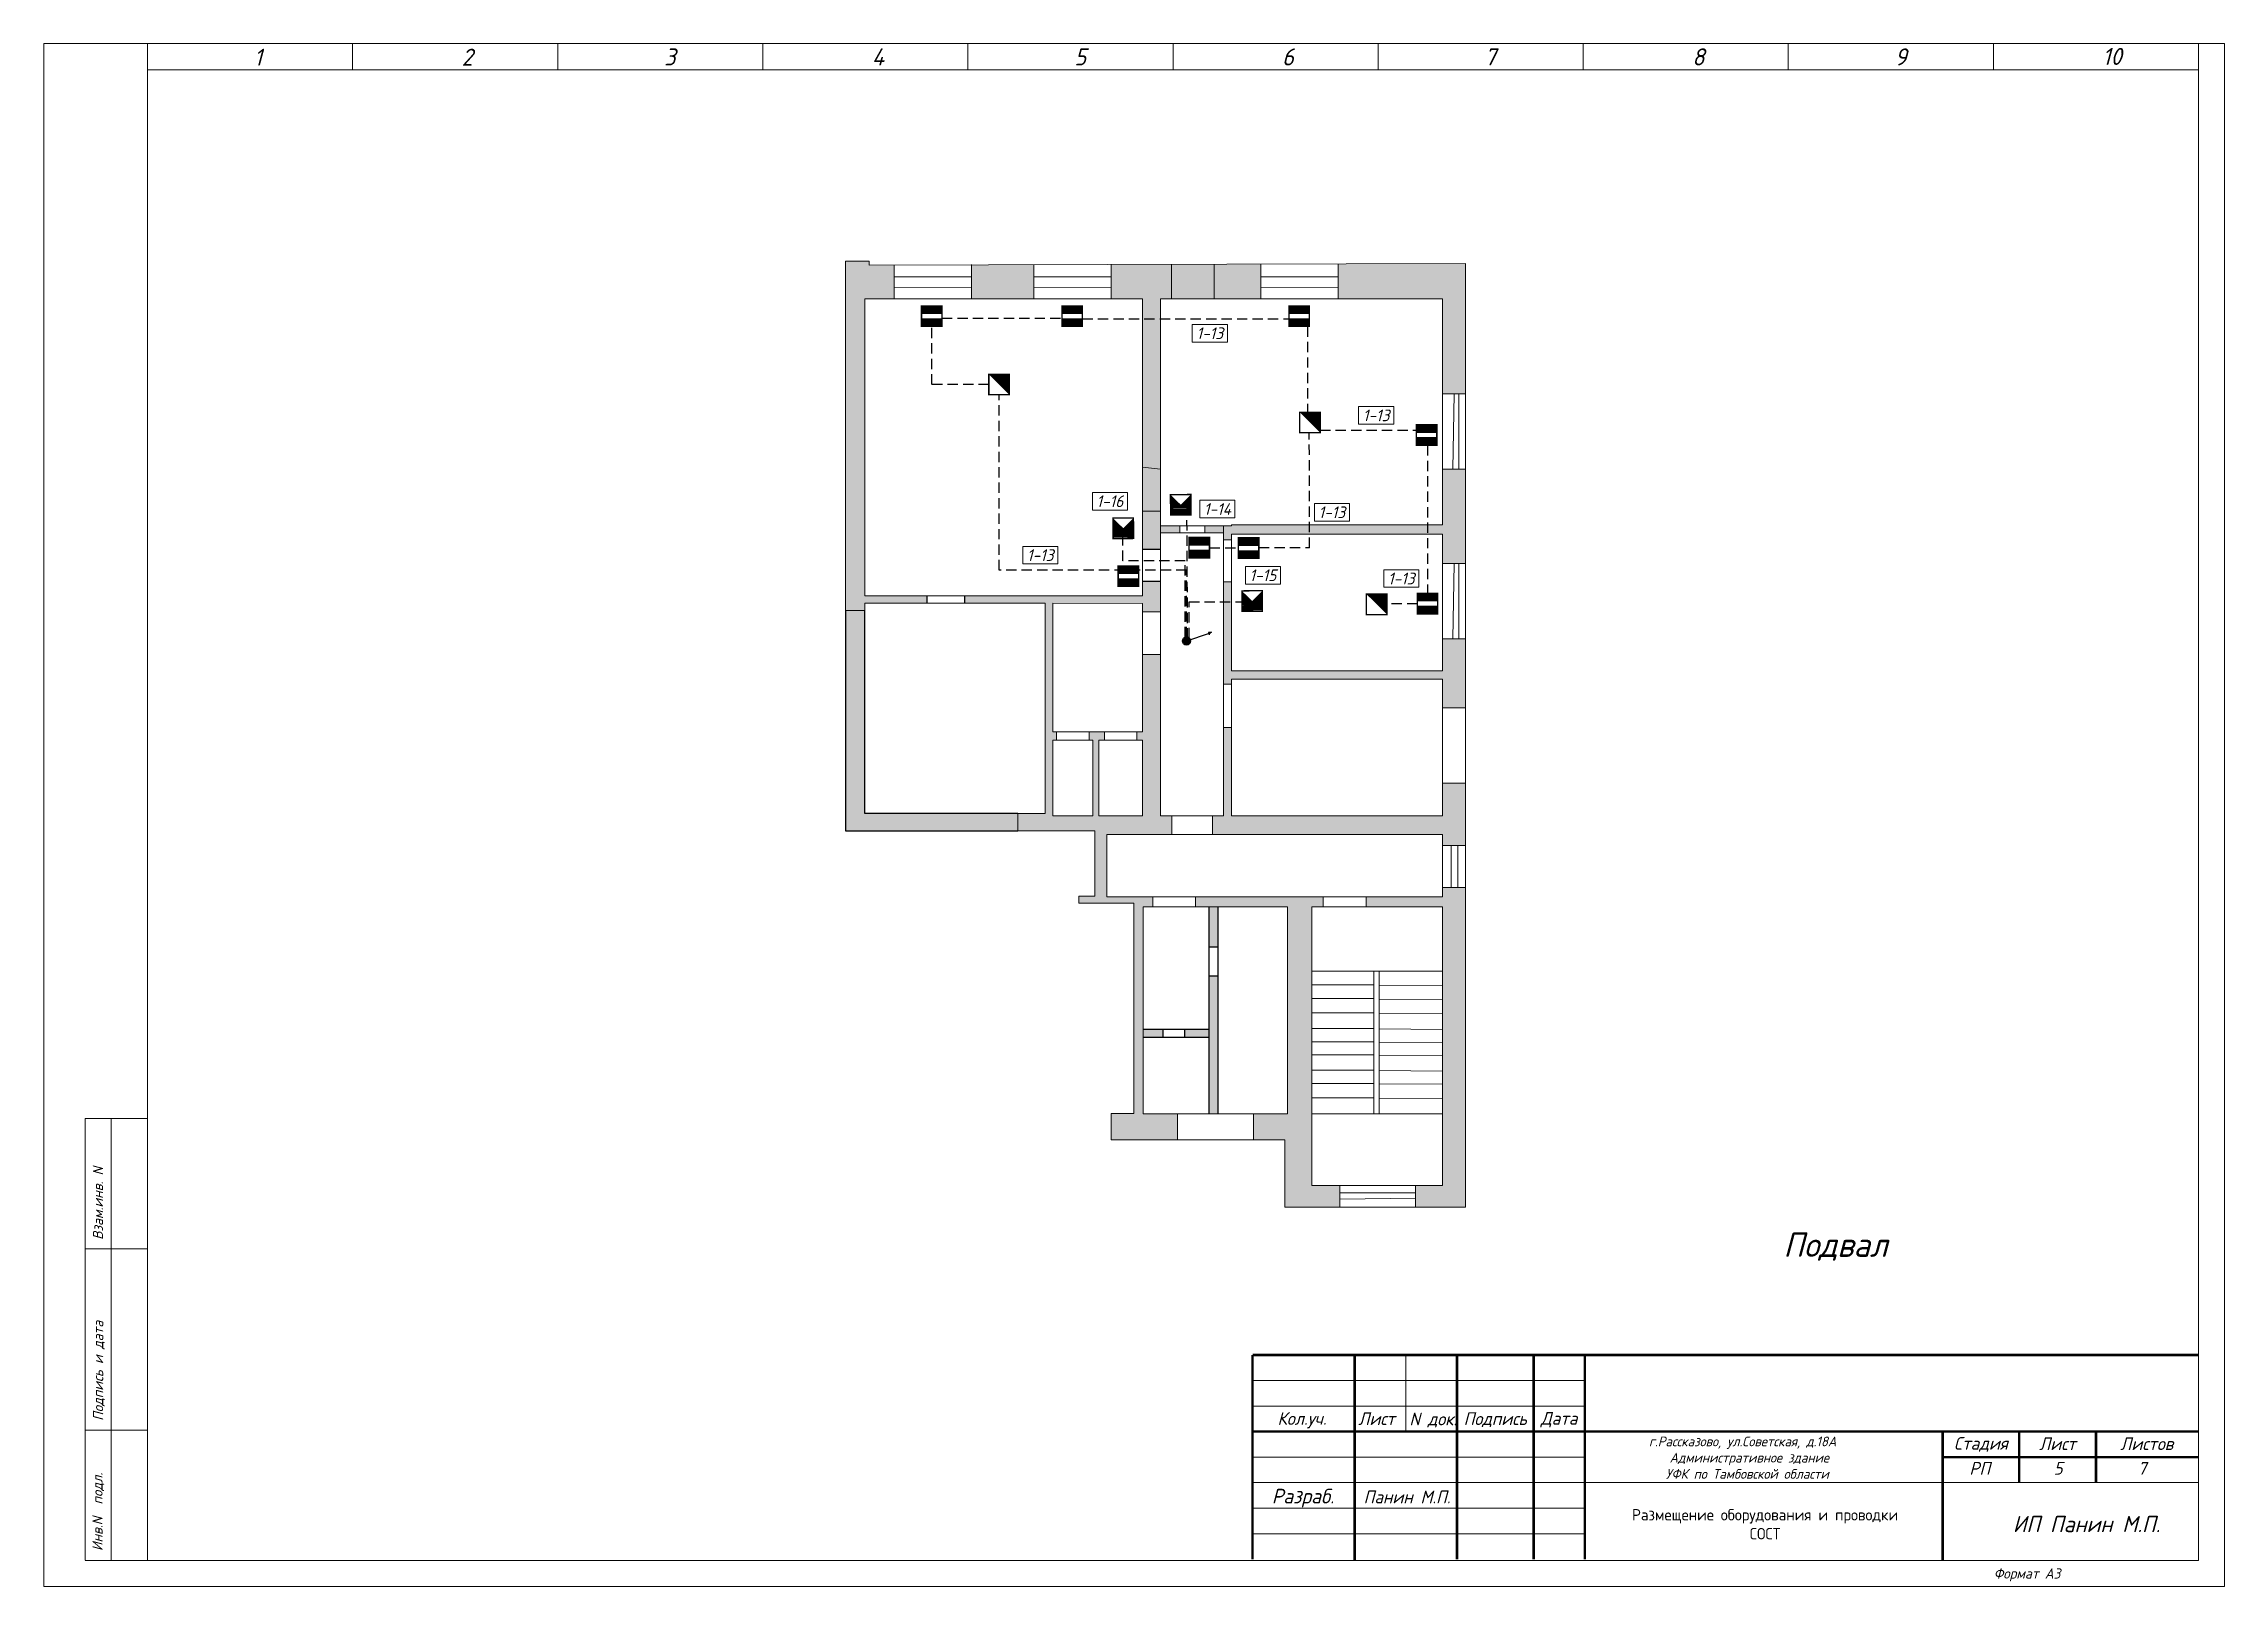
# Model space of a CAD drawing. Header units: inches. Extents: x 859 to 3210, y 393 to 1752.
# Drawn here: x 3075.8 to 3210.2, y 1162.2 to 1257.3 of the extents above; entities that cross this region are included whole.
import ezdxf

# ---------------------------------------------------------------- set-up
doc = ezdxf.new("R2010")
doc.units = ezdxf.units.IN
doc.header["$MEASUREMENT"] = 0
doc.linetypes.add('Caddy_Solid', pattern=[0])
doc.linetypes.add('HIDDEN2', pattern=[4.7625, 3.175, -1.5875])
doc.layers.get('0').transparency = 0.7
for name, color, linetype in [('BLK_12_THHN', 9, 'Continuous'), ('DESC', 7, 'Continuous'), ('LINK', 9, 'Continuous')]:
    doc.layers.add(name, color=color, linetype=linetype)
doc.styles.get("Standard").update_dxf_attribs({"font": 'GOST_Common Italic_0.ttf'})

msp = doc.modelspace()

# ---------------------------------------------------------------- texts
at = {"layer": 'DESC', "lineweight": 13}
for s, height, p in [('1', 1.05, (3088.8, 1255.9)), ('2', 1.05, (3101.6, 1255.9)), ('3', 1.05, (3114.08, 1255.92)), ('4', 1.05, (3126.88, 1255.92)), ('5', 1.05, (3139.36, 1255.92)), ('6', 1.05, (3152.16, 1255.92)), ('7', 1.05, (3164.64, 1255.92)), ('8', 1.05, (3177.44, 1255.92)), ('9', 1.05, (3189.92, 1255.92)), ('10', 1.048, (3202.72, 1255.95)), ('Формат А3', 0.629, (3196.02, 1162.7))]:
    msp.add_text(s, height=height, dxfattribs=at).set_placement(p)
for s, p in [('Взам.инв. N', (3079.5, 1183.57)), ('Подпись и дата', (3079.51, 1172.42)), ('Инв.N  подл.', (3079.47, 1164.4))]:
    msp.add_text(s, height=0.6288, rotation=90, dxfattribs=at).set_placement(p)
at = {"layer": 'DESC', "color": 0, "lineweight": 15}
for s, p in [('Кол.уч.', (3151.88, 1172.17)), ('Лист', (3156.86, 1172.16)), ('N док.', (3160.01, 1172.14)), ('РП', (3194.52, 1169.1)), ('5', (3199.72, 1169.1)), ('7', (3204.9, 1169.1))]:
    msp.add_text(s, height=0.787, dxfattribs=at).set_placement(p)
at = {"layer": 'DESC', "color": 0, "char_height": 0.72, "width": 2.16, "attachment_point": 5}
for s, insert in [('1-13', (3147.71, 1239.42)), ('1-13', (3157.96, 1234.36)), ('1-16', (3141.55, 1229.07)), ('1-14', (3148.18, 1228.59)), ('1-13', (3155.23, 1228.39)), ('1-13', (3137.26, 1225.75)), ('1-15', (3150.98, 1224.51)), ('1-13', (3159.51, 1224.31))]:
    msp.add_mtext(s, dxfattribs=dict(at, insert=insert))
at = {"layer": 'DESC', "color": 0, "lineweight": 15, "attachment_point": 1}
for s, width, heights, insert, char_height in [('\\pi5.60702;Подвал', 17.9743, [1.74], (3177.45, 1184.02), 1.5), ('\\pi23.23389;г.Рассказово, ул.Советская, д.18А\\P\\pi24.5048;Административное здание \\P\\pi24.27003;УФК по Тамбовской области', 59.1919, [0], (3151.54, 1171.45), 0.6), ('\\pi4.80835;ИП Панин М.П.', 17.9743, [1.74], (3192.39, 1166.56), 1)]:
    msp.add_mtext_dynamic_manual_height_columns(s, width=width, gutter_width=1, heights=heights, dxfattribs=dict(at, insert=insert, char_height=char_height))
at = {"layer": 'DESC', "color": 0, "lineweight": 15, "attachment_point": 5}
for s, insert, char_height, width in [('Подпись', (3165.3, 1172.49), 0.787, 4.725), ('Дата', (3169.23, 1172.49), 0.787, 3.15), ('Стадия', (3195.23, 1170.97), 0.787, 4.725), ('Лист', (3199.95, 1171.01), 0.787, 5.67), ('Листов', (3205.45, 1171.01), 0.787, 5.3325), ('Разраб.', (3153.45, 1167.66), 0.9, 7.0924), ('{\\fGOST Common|b0|i0|c204|p34;Размещение оборудования и проводки\\PСОСТ}', (3181.93, 1166.05), 0.7, 25.2)]:
    msp.add_mtext(s, dxfattribs=dict(at, insert=insert, char_height=char_height, width=width))
at = {"layer": 'DESC', "lineweight": 15, "insert": (3159.86, 1167.73), "char_height": 0.787, "width": 6.3, "attachment_point": 5}
msp.add_mtext('Панин М.П.', dxfattribs=at)

# ---------------------------------------------------------------- blocks, each defined once
blk = doc.blocks.new('Звуковой')
blk.add_lwpolyline([(0.1, 2.9, 0, 4, 0), (1.5, 1.51, 4, 4, 0)], format="xyseb")
at = {"const_width": 0.2}
blk.add_lwpolyline([(0, 0), (0, 3), (3, 3), (3, 0)], close=True, dxfattribs=at)
blk = doc.blocks.new('Объем')
at = {"const_width": 0.2}
blk.add_lwpolyline([(0, 0), (0, 3), (3, 3), (3, 0)], close=True, dxfattribs=at)
for points in [[(0.21, 2.94), (0.21, 0.09)], [(0.41, 2.94), (0.41, 0.09)], [(0.61, 2.94), (0.61, 0.09)], [(0.8, 2.94), (0.8, 0.09)], [(1.01, 2.94), (1.01, 0.09)], [(1.21, 2.94), (1.21, 0.09)], [(1.39, 1.52), (2.81, 2.97)], [(1.39, 2.94), (1.39, 0.09)], [(1.39, 1.48), (2.82, 0.03)], [(1.56, 2.93), (1.56, 1.76)], [(1.56, 0.09), (1.56, 1.25)], [(1.74, 0.06), (1.74, 1.05)], [(1.76, 2.94), (1.76, 1.94)], [(1.94, 2.95), (1.94, 2.15)], [(1.94, 0.06), (1.94, 0.87)], [(2.13, 2.93), (2.13, 2.33)], [(2.13, 0.05), (2.13, 0.66)], [(2.3, 2.93), (2.3, 2.52)], [(2.31, 0.06), (2.31, 0.48)], [(2.49, 2.94), (2.49, 2.7)], [(2.49, 0.07), (2.49, 0.29)]]:
    blk.add_lwpolyline(points, dxfattribs=at)

# ---------------------------------------------------------------- hatches: boundary and pattern name
at = {"layer": 'BLK_12_THHN'}
h = msp.add_hatch(color=0, dxfattribs=at)
h.dxf.hatch_style = 1
h.paths.add_polyline_path([(3146.52, 1220.46, 1), (3146.02, 1220.46, 1)])
h = msp.add_hatch(color=0, dxfattribs=at)
h.dxf.hatch_style = 1
h.paths.add_polyline_path([(3147.83, 1220.99), (3147.66, 1220.93), (3147.69, 1220.85)])
h.paths.add_polyline_path([(3147.64, 1221.01), (3147.66, 1220.93), (3147.83, 1220.99)])
at = {"layer": 'DESC', "lineweight": 15}
h = msp.add_hatch(color=0, dxfattribs=at)
h.dxf.hatch_style = 1
h.paths.add_polyline_path([(3129.94, 1240.31), (3129.94, 1239.84), (3131.2, 1239.84), (3131.2, 1240.31)])
h.paths.add_polyline_path([(3131.2, 1240.63), (3131.2, 1241.1), (3129.94, 1241.1), (3129.94, 1240.63)])
h = msp.add_hatch(color=0, dxfattribs=at)
h.dxf.hatch_style = 1
h.paths.add_polyline_path([(3138.6, 1240.31), (3138.6, 1239.84), (3139.86, 1239.84), (3139.86, 1240.31)])
h.paths.add_polyline_path([(3139.86, 1240.63), (3139.86, 1241.1), (3138.6, 1241.1), (3138.6, 1240.63)])
h = msp.add_hatch(color=0, dxfattribs=at)
h.dxf.hatch_style = 1
h.paths.add_polyline_path([(3152.58, 1240.31), (3152.58, 1239.84), (3153.84, 1239.84), (3153.84, 1240.31)])
h.paths.add_polyline_path([(3153.84, 1240.63), (3153.84, 1241.1), (3152.58, 1241.1), (3152.58, 1240.63)])
h = msp.add_hatch(color=0, dxfattribs=at)
h.dxf.hatch_style = 1
h.paths.add_polyline_path([(3160.44, 1232.99), (3160.44, 1232.52), (3161.7, 1232.52), (3161.7, 1232.99)])
h.paths.add_polyline_path([(3161.7, 1233.31), (3161.7, 1233.78), (3160.44, 1233.78), (3160.44, 1233.31)])
at = {"layer": 'DESC'}
h = msp.add_hatch(color=0, dxfattribs=at)
h.dxf.hatch_style = 1
h.paths.add_polyline_path([(3163.47, 1231.04), (3162.05, 1231.04), (3162.05, 1227.61), (3149.04, 1227.61), (3149.04, 1227.55), (3148.56, 1227.55), (3148.56, 1226.7), (3149.04, 1226.7), (3149.04, 1227.04), (3162.05, 1227.04), (3162.05, 1225.24), (3163.47, 1225.24)])
h.paths.add_polyline_path([(3145.86, 1227.55), (3144.66, 1227.55), (3144.66, 1227.12), (3145.86, 1227.12)])
h.paths.add_polyline_path([(3148.56, 1227.55), (3147.41, 1227.55), (3147.41, 1227.12), (3148.56, 1227.12)])
at = {"layer": 'DESC', "lineweight": 15}
h = msp.add_hatch(color=0, dxfattribs=at)
h.dxf.hatch_style = 1
h.paths.add_polyline_path([(3146.43, 1226.05), (3146.43, 1225.58), (3147.69, 1225.58), (3147.69, 1226.05)])
h.paths.add_polyline_path([(3147.69, 1226.37), (3147.69, 1226.84), (3146.43, 1226.84), (3146.43, 1226.37)])
h = msp.add_hatch(color=0, dxfattribs=at)
h.dxf.hatch_style = 1
h.paths.add_polyline_path([(3149.47, 1226.02), (3149.47, 1225.56), (3150.73, 1225.56), (3150.73, 1226.02)])
h.paths.add_polyline_path([(3150.73, 1226.35), (3150.73, 1226.82), (3149.47, 1226.82), (3149.47, 1226.35)])
h = msp.add_hatch(color=0, dxfattribs=at)
h.dxf.hatch_style = 1
h.paths.add_polyline_path([(3142.06, 1224.3), (3142.06, 1223.83), (3143.32, 1223.83), (3143.32, 1224.3)])
h.paths.add_polyline_path([(3143.32, 1224.62), (3143.32, 1225.09), (3142.06, 1225.09), (3142.06, 1224.62)])
at = {"layer": 'DESC'}
h = msp.add_hatch(color=0, dxfattribs=at)
h.dxf.hatch_style = 1
h.paths.add_polyline_path([(3162.05, 1218.1), (3162.05, 1216.34), (3163.47, 1216.34), (3163.47, 1220.59), (3162.05, 1220.59), (3162.05, 1218.63), (3149.04, 1218.63), (3149.04, 1224.1), (3148.56, 1224.1), (3148.56, 1217.8), (3149.04, 1217.8), (3149.04, 1218.1)])
h.paths.add_polyline_path([(3149.04, 1215.14), (3148.56, 1215.14), (3148.56, 1209.68), (3147.88, 1209.68), (3147.88, 1208.55), (3162.05, 1208.55), (3162.05, 1207.87), (3163.47, 1207.87), (3163.47, 1211.7), (3162.05, 1211.7), (3162.05, 1209.68), (3149.04, 1209.68)])
h.paths.add_polyline_path([(3163.47, 1205.28), (3162.05, 1205.28), (3162.05, 1204.71), (3157.35, 1204.71), (3157.35, 1204.08), (3162.05, 1204.08), (3162.05, 1186.91), (3160.38, 1186.91), (3160.38, 1185.59), (3163.47, 1185.59)])
h.paths.add_polyline_path([(3146.82, 1204.71), (3146.82, 1204.08), (3152.5, 1204.08), (3152.5, 1191.34), (3150.4, 1191.34), (3150.4, 1189.74), (3152.33, 1189.74), (3152.33, 1185.59), (3155.72, 1185.59), (3155.72, 1186.91), (3154, 1186.91), (3154, 1204.08), (3154.7, 1204.08), (3154.7, 1204.71)])
at = {"layer": 'DESC', "lineweight": 15}
h = msp.add_hatch(color=0, dxfattribs=at)
h.dxf.hatch_style = 1
h.paths.add_polyline_path([(3160.5, 1222.6), (3160.5, 1222.13), (3161.76, 1222.13), (3161.76, 1222.6)])
h.paths.add_polyline_path([(3161.76, 1222.93), (3161.76, 1223.39), (3160.5, 1223.39), (3160.5, 1222.93)])
at = {"layer": 'LINK'}
h = msp.add_hatch(color=0, dxfattribs=at)
h.dxf.hatch_style = 1
h.paths.add_polyline_path([(3128.26, 1243.62), (3126.71, 1243.61), (3126.71, 1243.87), (3125.25, 1243.87), (3125.25, 1222.33), (3126.45, 1222.33), (3126.45, 1222.8), (3130.26, 1222.8), (3130.26, 1223.25), (3126.45, 1223.25), (3126.45, 1241.54), (3128.26, 1241.54)])
h.paths.add_polyline_path([(3136.86, 1243.64), (3133.03, 1243.63), (3133.03, 1241.54), (3136.86, 1241.54)])
h.paths.add_polyline_path([(3145.35, 1243.66), (3141.63, 1243.65), (3141.63, 1241.54), (3143.55, 1241.54), (3143.55, 1231.17), (3144.66, 1231.05), (3144.66, 1241.54), (3145.35, 1241.54)])
h.paths.add_polyline_path([(3150.85, 1243.67), (3147.97, 1243.67), (3147.97, 1241.54), (3148.56, 1241.54), (3150.85, 1241.54)])
h.paths.add_polyline_path([(3206.36, 1165.02), (3207.23, 1165.02), (3207.23, 1165.98), (3206.36, 1165.98)], flags=9)
h.paths.add_polyline_path([(3175.72, 1165.31), (3183.23, 1165.31), (3183.23, 1166.75), (3175.72, 1166.75)], flags=9)
h.paths.add_polyline_path([(3205.5, 1167.39), (3207.79, 1167.39), (3207.79, 1168.33), (3205.5, 1168.33)], flags=9)
h.paths.add_polyline_path([(3167.3, 1164.21), (3169.88, 1164.21), (3169.88, 1165.3), (3167.3, 1165.3)], flags=9)
h.paths.add_polyline_path([(3162.9, 1164.3), (3165.3, 1164.3), (3165.3, 1165.24), (3162.9, 1165.24)], flags=9)
h.paths.add_polyline_path([(3158.99, 1164.32), (3161.61, 1164.32), (3161.61, 1165.27), (3158.99, 1165.27)], flags=9)
h.paths.add_polyline_path([(3156.2, 1164.29), (3158.49, 1164.29), (3158.49, 1165.23), (3156.2, 1165.23)], flags=9)
h.paths.add_polyline_path([(3152.52, 1164.06), (3155.51, 1164.06), (3155.51, 1165.28), (3152.52, 1165.28)], flags=9)
h.paths.add_polyline_path([(3150.03, 1164.29), (3151.85, 1164.29), (3151.85, 1165.23), (3150.03, 1165.23)], flags=9)
h.paths.add_polyline_path([(3195.81, 1162.31), (3200.73, 1162.31), (3200.73, 1163.53), (3195.81, 1163.53)], flags=9)
h.paths.add_polyline_path([(3079.66, 1183.42), (3079.66, 1188.3), (3078.72, 1188.3), (3078.72, 1183.42)], flags=9)
h.paths.add_polyline_path([(3079.66, 1172.26), (3079.66, 1178.74), (3078.72, 1178.74), (3078.72, 1172.26)], flags=9)
h.paths.add_polyline_path([(3079.63, 1164.24), (3079.63, 1169.15), (3078.69, 1169.15), (3078.69, 1164.24)], flags=9)
h.paths.add_polyline_path([(3202.45, 1255.69), (3204.35, 1255.69), (3204.35, 1257.26), (3202.45, 1257.26)], flags=9)
h.paths.add_polyline_path([(3189.65, 1255.66), (3191.05, 1255.66), (3191.05, 1257.23), (3189.65, 1257.23)], flags=9)
h.paths.add_polyline_path([(3088.53, 1255.64), (3089.76, 1255.64), (3089.76, 1257.21), (3088.53, 1257.21)], flags=9)
h = msp.add_hatch(color=0, dxfattribs=at)
h.dxf.hatch_style = 1
h.paths.add_polyline_path([(3144.66, 1224.14), (3143.55, 1224.14), (3143.55, 1223.25), (3132.58, 1223.25), (3132.58, 1222.8), (3137.56, 1222.8), (3137.56, 1209.83), (3135.88, 1209.83), (3135.88, 1208.76), (3140.62, 1208.76), (3140.62, 1204.75), (3139.63, 1204.75), (3139.63, 1204.31), (3143.03, 1204.31), (3143.03, 1191.35), (3141.62, 1191.35), (3141.62, 1189.74), (3145.72, 1189.74), (3145.72, 1191.34), (3143.6, 1191.34), (3143.6, 1204.08), (3144.2, 1204.08), (3144.2, 1204.71), (3141.37, 1204.71), (3141.37, 1208.55), (3145.36, 1208.55), (3145.36, 1209.68), (3144.66, 1209.68), (3144.66, 1219.63), (3143.55, 1219.63), (3143.55, 1214.86), (3143.22, 1214.86), (3143.22, 1214.36), (3143.55, 1214.36), (3143.55, 1209.68), (3140.86, 1209.68), (3140.86, 1214.36), (3141.22, 1214.36), (3141.22, 1214.86), (3140.27, 1214.86), (3140.27, 1214.36), (3140.49, 1214.36), (3140.49, 1209.68), (3138.03, 1209.68), (3138.03, 1214.36), (3138.27, 1214.36), (3138.27, 1214.86), (3138.03, 1214.86), (3138.03, 1222.8), (3143.55, 1222.78), (3143.55, 1222.26), (3144.66, 1222.26)])
h.paths.add_polyline_path([(3126.45, 1222.33), (3125.25, 1222.33), (3125.25, 1208.76), (3135.88, 1208.76), (3135.88, 1209.83), (3126.45, 1209.83)])
h.paths.add_polyline_path([(3144.66, 1228.45), (3143.55, 1228.45), (3143.55, 1226.12), (3144.66, 1226.12)])
h.paths.add_polyline_path([(3144.66, 1231.05), (3143.55, 1231.17), (3143.55, 1228.45), (3144.66, 1228.45)])
h.paths.add_polyline_path([(3163.47, 1243.71), (3155.62, 1243.69), (3155.62, 1241.54), (3162.05, 1241.54), (3162.05, 1235.68), (3163.47, 1235.68)])
h = msp.add_hatch(color=0, dxfattribs=at)
h.dxf.hatch_style = 1
h.paths.add_polyline_path([(3147.97, 1241.54), (3147.97, 1243.67), (3145.35, 1243.66), (3145.35, 1241.54)])
h = msp.add_hatch(color=0, dxfattribs=at)
h.dxf.hatch_style = 1
h.paths.add_polyline_path([(3144.82, 1196.54), (3143.6, 1196.54), (3143.6, 1196.06), (3144.82, 1196.06)])
h.paths.add_polyline_path([(3147.65, 1196.54), (3146.15, 1196.54), (3146.15, 1196.06), (3147.65, 1196.06)])
h.paths.add_polyline_path([(3148.2, 1199.83), (3147.65, 1199.83), (3147.65, 1191.34), (3148.2, 1191.34)])
h.paths.add_polyline_path([(3148.2, 1204.08), (3147.65, 1204.08), (3147.65, 1201.63), (3148.2, 1201.63)])

# ---------------------------------------------------------------- linework, layer by layer
at = {"layer": 'BLK_12_THHN', "color": 0, "lineweight": 15}
for p, q in [((3125.25, 1222.33), (3125.25, 1243.87)), ((3125.25, 1243.87), (3126.71, 1243.87)), ((3126.71, 1243.87), (3126.71, 1243.61)), ((3126.71, 1243.61), (3163.47, 1243.71)), ((3128.26, 1243.62), (3128.26, 1241.54)), ((3133.03, 1243.65), (3133.03, 1241.54)), ((3136.86, 1243.62), (3136.86, 1241.54)), ((3141.63, 1243.65), (3141.63, 1241.54)), ((3145.35, 1243.66), (3145.35, 1241.54)), ((3147.97, 1243.67), (3147.97, 1241.54)), ((3150.85, 1243.67), (3150.85, 1241.54)), ((3155.62, 1243.69), (3155.62, 1241.54)), ((3163.47, 1243.71), (3163.47, 1185.59)), ((3133.03, 1242.89), (3128.26, 1242.89)), ((3133.03, 1242.26), (3128.26, 1242.23)), ((3141.63, 1242.89), (3136.86, 1242.89)), ((3141.63, 1242.26), (3136.86, 1242.23)), ((3155.62, 1242.89), (3150.85, 1242.89)), ((3155.62, 1242.26), (3150.85, 1242.23)), ((3126.45, 1223.25), (3126.45, 1241.54)), ((3126.45, 1241.54), (3143.55, 1241.54)), ((3143.55, 1241.54), (3143.55, 1223.25)), ((3144.66, 1209.68), (3144.66, 1241.54)), ((3144.66, 1241.54), (3148.56, 1241.54)), ((3148.56, 1241.54), (3162.05, 1241.54)), ((3162.05, 1241.54), (3162.05, 1227.61)), ((3163.47, 1235.68), (3162.05, 1235.68)), ((3162.76, 1235.68), (3162.69, 1231.04)), ((3163.06, 1235.68), (3163.06, 1231.04)), ((3144.66, 1231.05), (3143.55, 1231.17)), ((3163.47, 1231.04), (3162.05, 1231.04)), ((3144.66, 1228.45), (3143.55, 1228.45)), ((3148.56, 1227.55), (3148.56, 1209.68)), ((3162.05, 1227.61), (3149.04, 1227.61)), ((3149.04, 1226.7), (3148.56, 1226.7)), ((3149.04, 1218.63), (3149.04, 1227.04)), ((3149.04, 1227.04), (3162.05, 1227.04)), ((3162.05, 1227.04), (3162.05, 1218.63)), ((3163.47, 1225.24), (3162.05, 1225.24)), ((3162.76, 1225.24), (3162.69, 1220.59)), ((3163.06, 1225.24), (3163.06, 1220.59)), ((3143.55, 1223.25), (3126.45, 1223.25)), ((3149.04, 1224.1), (3148.56, 1224.1)), ((3126.45, 1222.33), (3125.25, 1222.33)), ((3137.56, 1222.8), (3126.45, 1222.8)), ((3126.45, 1222.8), (3126.45, 1222.33)), ((3137.56, 1209.83), (3137.56, 1222.8)), ((3138.03, 1214.86), (3138.03, 1222.8)), ((3138.03, 1222.8), (3143.55, 1222.78)), ((3143.55, 1222.78), (3143.55, 1214.86)), ((3144.66, 1222.26), (3143.55, 1222.26)), ((3163.47, 1220.59), (3162.05, 1220.59)), ((3144.66, 1219.63), (3143.55, 1219.63)), ((3149.04, 1217.8), (3148.56, 1217.8)), ((3162.05, 1218.63), (3149.04, 1218.63)), ((3149.04, 1209.68), (3149.04, 1218.1)), ((3149.04, 1218.1), (3162.05, 1218.1)), ((3162.05, 1218.1), (3162.05, 1209.68)), ((3163.47, 1216.34), (3162.05, 1216.34)), ((3149.04, 1215.14), (3148.56, 1215.14)), ((3143.55, 1214.86), (3138.03, 1214.86)), ((3138.03, 1209.68), (3138.03, 1214.36)), ((3138.03, 1214.36), (3140.49, 1214.36)), ((3138.27, 1214.86), (3138.27, 1214.36)), ((3140.27, 1214.86), (3140.27, 1214.36)), ((3140.49, 1214.36), (3140.49, 1209.68)), ((3140.86, 1209.68), (3140.86, 1214.36)), ((3140.86, 1214.36), (3143.55, 1214.36)), ((3141.22, 1214.86), (3141.22, 1214.36)), ((3143.22, 1214.86), (3143.22, 1214.36)), ((3143.55, 1214.36), (3143.55, 1209.68)), ((3163.47, 1211.7), (3162.05, 1211.7)), ((3135.88, 1208.76), (3135.88, 1209.83)), ((3135.88, 1209.83), (3137.56, 1209.83)), ((3140.49, 1209.68), (3138.03, 1209.68)), ((3143.55, 1209.68), (3140.86, 1209.68)), ((3148.56, 1209.68), (3144.66, 1209.68)), ((3145.36, 1209.68), (3145.36, 1208.55)), ((3147.88, 1209.68), (3147.88, 1208.55)), ((3162.05, 1209.68), (3149.04, 1209.68)), ((3140.62, 1208.76), (3135.88, 1208.76)), ((3140.62, 1204.75), (3140.62, 1208.76)), ((3162.05, 1208.55), (3141.37, 1208.55)), ((3141.37, 1208.55), (3141.37, 1204.71)), ((3162.05, 1204.71), (3162.05, 1208.55)), ((3163.47, 1207.87), (3162.05, 1207.87)), ((3162.59, 1207.87), (3162.59, 1205.28)), ((3163, 1207.87), (3163, 1205.28)), ((3139.63, 1204.31), (3139.63, 1204.75)), ((3139.63, 1204.75), (3140.62, 1204.75)), ((3143.03, 1204.31), (3139.63, 1204.31)), ((3141.37, 1204.71), (3162.05, 1204.71)), ((3143.03, 1191.35), (3143.03, 1204.31)), ((3144.2, 1204.71), (3144.2, 1204.08)), ((3146.82, 1204.71), (3146.82, 1204.08)), ((3154.7, 1204.71), (3154.7, 1204.08)), ((3157.35, 1204.71), (3157.35, 1204.08)), ((3163.47, 1205.28), (3162.05, 1205.28)), ((3143.6, 1191.34), (3143.6, 1204.08)), ((3143.6, 1204.08), (3152.5, 1204.08)), ((3152.5, 1204.08), (3152.5, 1191.34)), ((3154, 1186.91), (3154, 1204.08)), ((3154, 1204.08), (3162.05, 1204.08)), ((3162.05, 1204.08), (3162.05, 1186.91)), ((3162.05, 1200.12), (3154, 1200.12)), ((3157.82, 1199.27), (3154, 1199.27)), ((3157.82, 1200.12), (3157.82, 1191.34)), ((3158.14, 1200.12), (3158.14, 1191.34)), ((3162.05, 1199.21), (3158.14, 1199.24)), ((3157.82, 1198.43), (3154, 1198.43)), ((3157.82, 1197.55), (3154, 1197.55)), ((3162.05, 1198.37), (3158.14, 1198.4)), ((3162.05, 1197.49), (3158.14, 1197.52)), ((3157.82, 1196.59), (3154, 1196.59)), ((3162.05, 1196.53), (3158.14, 1196.56)), ((3157.82, 1195.77), (3154, 1195.77)), ((3157.82, 1194.96), (3154, 1194.96)), ((3162.05, 1195.72), (3158.14, 1195.75)), ((3162.05, 1194.9), (3158.14, 1194.93)), ((3157.82, 1194.03), (3154, 1194.03)), ((3162.05, 1193.97), (3158.14, 1194)), ((3157.82, 1193.21), (3154, 1193.21)), ((3157.82, 1192.31), (3154, 1192.31)), ((3162.05, 1193.15), (3158.14, 1193.18)), ((3162.05, 1192.25), (3158.14, 1192.28)), ((3141.62, 1189.74), (3141.62, 1191.35)), ((3141.62, 1191.35), (3143.03, 1191.35)), ((3152.5, 1191.34), (3143.6, 1191.34)), ((3145.72, 1191.34), (3145.72, 1189.74)), ((3150.4, 1191.34), (3150.4, 1189.74)), ((3162.05, 1191.34), (3154, 1191.34)), ((3152.33, 1189.74), (3141.62, 1189.74)), ((3152.33, 1185.59), (3152.33, 1189.74)), ((3162.05, 1186.91), (3154, 1186.91)), ((3155.72, 1186.91), (3155.72, 1185.59)), ((3160.38, 1186.91), (3160.38, 1185.59)), ((3163.47, 1185.59), (3152.33, 1185.59)), ((3160.38, 1186.47), (3155.72, 1186.47)), ((3160.38, 1186.13), (3155.72, 1186.07))]:
    msp.add_line(p, q, dxfattribs=at)
at = {"layer": 'BLK_12_THHN', "color": 0}
for p, q in [((3147.66, 1220.93), (3146.27, 1220.46)), ((3147.83, 1220.99), (3147.64, 1221.01)), ((3147.69, 1220.85), (3147.64, 1221.01))]:
    msp.add_line(p, q, dxfattribs=at)
msp.add_circle((3146.27, 1220.46), 0.249, dxfattribs=at)
at = {"layer": 'DESC', "linetype": 'Caddy_Solid', "lineweight": 15}
for p, q in [((3082.24, 1255.66), (3082.24, 1257.26)), ((3094.88, 1255.66), (3094.88, 1257.26)), ((3107.52, 1255.66), (3107.52, 1257.26)), ((3120.16, 1255.66), (3120.16, 1257.26)), ((3132.8, 1255.66), (3132.8, 1257.26)), ((3145.44, 1255.66), (3145.44, 1257.26)), ((3158.08, 1255.66), (3158.08, 1257.26)), ((3170.72, 1255.66), (3170.72, 1257.26)), ((3183.36, 1255.66), (3183.36, 1257.26)), ((3196, 1255.66), (3196, 1257.26)), ((3208.64, 1255.66), (3208.64, 1257.26)), ((3082.24, 1255.64), (3208.64, 1255.64)), ((3082.24, 1255.64), (3082.24, 1163.82)), ((3208.64, 1255.64), (3208.64, 1163.82)), ((3078.4, 1163.84), (3078.4, 1191.04)), ((3078.4, 1191.04), (3082.24, 1191.04)), ((3080, 1191.04), (3080, 1163.84)), ((3078.4, 1183.02), (3082.24, 1183.02)), ((3078.4, 1171.84), (3082.24, 1171.84)), ((3208.64, 1163.82), (3078.4, 1163.82))]:
    msp.add_line(p, q, dxfattribs=at)
at = {"layer": 'DESC', "color": 0, "lineweight": 15}
for p, q in [((3144.66, 1227.55), (3148.56, 1227.55)), ((3144.66, 1227.12), (3148.56, 1227.12)), ((3145.86, 1227.55), (3145.86, 1227.12)), ((3147.41, 1227.55), (3147.41, 1227.12)), ((3148.56, 1227.55), (3149.04, 1227.55)), ((3149.04, 1227.55), (3149.04, 1227.61)), ((3159.79, 1176.48), (3159.79, 1171.76)), ((3150.34, 1174.91), (3170.82, 1174.91)), ((3150.34, 1173.33), (3170.82, 1173.33)), ((3150.34, 1170.18), (3170.82, 1170.18)), ((3150.34, 1168.61), (3170.82, 1168.61)), ((3170.82, 1168.61), (3208.62, 1168.61)), ((3150.34, 1167.03), (3170.82, 1167.03)), ((3150.34, 1165.46), (3170.82, 1165.46))]:
    msp.add_line(p, q, dxfattribs=at)
at = {"layer": 'DESC', "lineweight": 15}
msp.add_lwpolyline([(3075.84, 1162.22), (3210.24, 1162.22), (3210.24, 1257.26), (3075.84, 1257.26)], close=True, dxfattribs=at)
at = {"layer": 'DESC', "color": 0, "lineweight": 15}
for points, const_width in [([(3129.94, 1241.1), (3131.2, 1241.1), (3131.2, 1239.84), (3129.94, 1239.84), (3129.94, 1241.1)], 0.084), ([(3138.6, 1241.1), (3139.86, 1241.1), (3139.86, 1239.84), (3138.6, 1239.84), (3138.6, 1241.1)], 0.084), ([(3152.58, 1241.1), (3153.84, 1241.1), (3153.84, 1239.84), (3152.58, 1239.84), (3152.58, 1241.1)], 0.084), ([(3160.44, 1233.78), (3161.7, 1233.78), (3161.7, 1232.52), (3160.44, 1232.52), (3160.44, 1233.78)], 0.084), ([(3146.43, 1226.84), (3147.69, 1226.84), (3147.69, 1225.58), (3146.43, 1225.58), (3146.43, 1226.84)], 0.084), ([(3149.47, 1226.82), (3150.73, 1226.82), (3150.73, 1225.56), (3149.47, 1225.56), (3149.47, 1226.82)], 0.084), ([(3142.06, 1225.09), (3143.32, 1225.09), (3143.32, 1223.83), (3142.06, 1223.83), (3142.06, 1225.09)], 0.084), ([(3160.5, 1223.39), (3161.76, 1223.39), (3161.76, 1222.13), (3160.5, 1222.13), (3160.5, 1223.39)], 0.084), ([(3150.34, 1176.48), (3208.62, 1176.48)], 0.158), ([(3150.34, 1176.48), (3150.34, 1163.88)], 0.158), ([(3156.64, 1176.48), (3156.64, 1163.82)], 0.158), ([(3162.94, 1176.48), (3162.94, 1163.88)], 0.158), ([(3167.67, 1176.48), (3167.67, 1163.88)], 0.158), ([(3170.82, 1176.48), (3170.82, 1163.88)], 0.158), ([(3150.34, 1171.76), (3208.62, 1171.76)], 0.158), ([(3192.87, 1163.82), (3192.87, 1171.76)], 0.158), ([(3197.59, 1168.61), (3197.59, 1171.76)], 0.158), ([(3202.32, 1168.61), (3202.32, 1171.76)], 0.158), ([(3192.87, 1170.18), (3208.62, 1170.18)], 0.158)]:
    msp.add_lwpolyline(points, dxfattribs=dict(at, const_width=const_width))
for points in [[(3129.94, 1241.1), (3131.2, 1241.1), (3131.2, 1240.63), (3129.94, 1240.63)], [(3138.6, 1241.1), (3139.86, 1241.1), (3139.86, 1240.63), (3138.6, 1240.63)], [(3152.58, 1241.1), (3153.84, 1241.1), (3153.84, 1240.63), (3152.58, 1240.63)], [(3131.2, 1239.84), (3129.94, 1239.84), (3129.94, 1240.31), (3131.2, 1240.31)], [(3139.86, 1239.84), (3138.6, 1239.84), (3138.6, 1240.31), (3139.86, 1240.31)], [(3153.84, 1239.84), (3152.58, 1239.84), (3152.58, 1240.31), (3153.84, 1240.31)], [(3160.44, 1233.78), (3161.7, 1233.78), (3161.7, 1233.31), (3160.44, 1233.31)], [(3161.7, 1232.52), (3160.44, 1232.52), (3160.44, 1232.99), (3161.7, 1232.99)], [(3146.43, 1226.84), (3147.69, 1226.84), (3147.69, 1226.37), (3146.43, 1226.37)], [(3147.69, 1225.58), (3146.43, 1225.58), (3146.43, 1226.05), (3147.69, 1226.05)], [(3149.47, 1226.82), (3150.73, 1226.82), (3150.73, 1226.35), (3149.47, 1226.35)], [(3150.73, 1225.56), (3149.47, 1225.56), (3149.47, 1226.02), (3150.73, 1226.02)], [(3142.06, 1225.09), (3143.32, 1225.09), (3143.32, 1224.62), (3142.06, 1224.62)], [(3143.32, 1223.83), (3142.06, 1223.83), (3142.06, 1224.3), (3143.32, 1224.3)], [(3160.5, 1223.39), (3161.76, 1223.39), (3161.76, 1222.93), (3160.5, 1222.93)], [(3161.76, 1222.13), (3160.5, 1222.13), (3160.5, 1222.6), (3161.76, 1222.6)]]:
    msp.add_lwpolyline(points, close=True, dxfattribs=at)
for points in [[(3146.63, 1239.96), (3148.79, 1239.96), (3148.79, 1238.88), (3146.63, 1238.88), (3146.63, 1239.96)], [(3156.88, 1234.9), (3159.04, 1234.9), (3159.04, 1233.82), (3156.88, 1233.82), (3156.88, 1234.9)], [(3140.47, 1229.61), (3142.63, 1229.61), (3142.63, 1228.53), (3140.47, 1228.53), (3140.47, 1229.61)], [(3147.1, 1229.13), (3149.26, 1229.13), (3149.26, 1228.05), (3147.1, 1228.05), (3147.1, 1229.13)], [(3154.15, 1228.93), (3156.31, 1228.93), (3156.31, 1227.85), (3154.15, 1227.85), (3154.15, 1228.93)], [(3136.18, 1226.29), (3138.34, 1226.29), (3138.34, 1225.21), (3136.18, 1225.21), (3136.18, 1226.29)], [(3149.9, 1225.05), (3152.06, 1225.05), (3152.06, 1223.97), (3149.9, 1223.97), (3149.9, 1225.05)], [(3158.43, 1224.85), (3160.59, 1224.85), (3160.59, 1223.77), (3158.43, 1223.77), (3158.43, 1224.85)]]:
    msp.add_lwpolyline(points, dxfattribs=at)
at = {"layer": 'LINK', "color": 0, "linetype": 'HIDDEN2', "ltscale": 0.2}
for p, q in [((3130.57, 1236.26), (3130.57, 1239.84)), ((3131.2, 1240.35), (3138.6, 1240.35)), ((3139.86, 1240.31), (3152.58, 1240.31)), ((3153.73, 1239.84), (3153.73, 1234.55)), ((3134.09, 1236.26), (3130.57, 1236.26)), ((3134.72, 1224.82), (3134.72, 1235.63)), ((3153.85, 1226.21), (3153.84, 1233.29)), ((3154.51, 1233.45), (3160.44, 1233.45)), ((3161.13, 1232.52), (3161.13, 1223.39)), ((3146.34, 1220.61), (3146.3, 1228.22)), ((3142.35, 1225.4), (3142.35, 1226.94)), ((3147.7, 1226.21), (3149.45, 1226.21)), ((3150.74, 1226.22), (3153.85, 1226.22)), ((3146.27, 1224.82), (3134.72, 1224.82)), ((3146.18, 1225.4), (3142.35, 1225.4)), ((3146.18, 1220.69), (3146.18, 1225.4)), ((3146.27, 1220.7), (3146.27, 1224.82)), ((3146.43, 1220.64), (3146.43, 1222.87)), ((3146.43, 1222.87), (3149.75, 1222.87)), ((3160.5, 1222.76), (3158.62, 1222.76))]:
    msp.add_line(p, q, dxfattribs=at)
at = {"layer": 'LINK', "color": 0}
for p, q in [((3143.55, 1226.12), (3144.66, 1226.12)), ((3130.26, 1223.25), (3130.26, 1222.8)), ((3132.58, 1223.25), (3132.58, 1222.8)), ((3143.55, 1224.14), (3144.66, 1224.14)), ((3125.25, 1222.33), (3125.25, 1208.76)), ((3126.45, 1209.83), (3126.45, 1222.33)), ((3135.88, 1209.83), (3126.45, 1209.83)), ((3125.25, 1208.76), (3135.88, 1208.76)), ((3147.65, 1204.08), (3147.65, 1191.34)), ((3148.2, 1204.08), (3148.2, 1191.34)), ((3147.65, 1201.63), (3148.2, 1201.63)), ((3147.65, 1199.83), (3148.2, 1199.83)), ((3143.6, 1196.54), (3147.65, 1196.54)), ((3144.82, 1196.54), (3144.82, 1196.06)), ((3146.15, 1196.54), (3146.15, 1196.06)), ((3143.6, 1196.06), (3147.65, 1196.06))]:
    msp.add_line(p, q, dxfattribs=at)

# ---------------------------------------------------------------- block references
at = {"layer": 'DESC', "color": 0}
for name, p, xscale, yscale, zscale, rotation in [('Звуковой', (3134.09, 1236.89), 0.4199975999999516, 0.4199975999999516, 0.4199975999999516, 270), ('Звуковой', (3153.25, 1234.55), 0.4199975999999516, 0.4199975999999516, 0.4199975999999516, 270), ('Объем', (3145.29, 1228.22), -0.4199760000000508, 0.4199760000000061, 0.4199760000000001, 270.2987402237203), ('Объем', (3141.75, 1226.77), -0.4199760000000508, 0.4199760000000061, 0.4199760000000001, 270.2987402237203), ('Объем', (3149.69, 1222.29), -0.4199760000000508, 0.4199760000000061, 0.4199760000000001, 270.2987402237203), ('Звуковой', (3157.36, 1223.35), 0.4199975999999516, 0.4199975999999516, 0.4199975999999516, 270)]:
    msp.add_blockref(name, p, dxfattribs=dict(at, xscale=xscale, yscale=yscale, zscale=zscale, rotation=rotation))

msp.set_redraw_order([(e.dxf.handle, doc.entitydb.next_handle()) for e in msp.query("TEXT MTEXT ATTDEF DIMENSION ARC_DIMENSION")])  # texts and dimensions are drawn at this point

doc.saveas('drawing.dxf')
